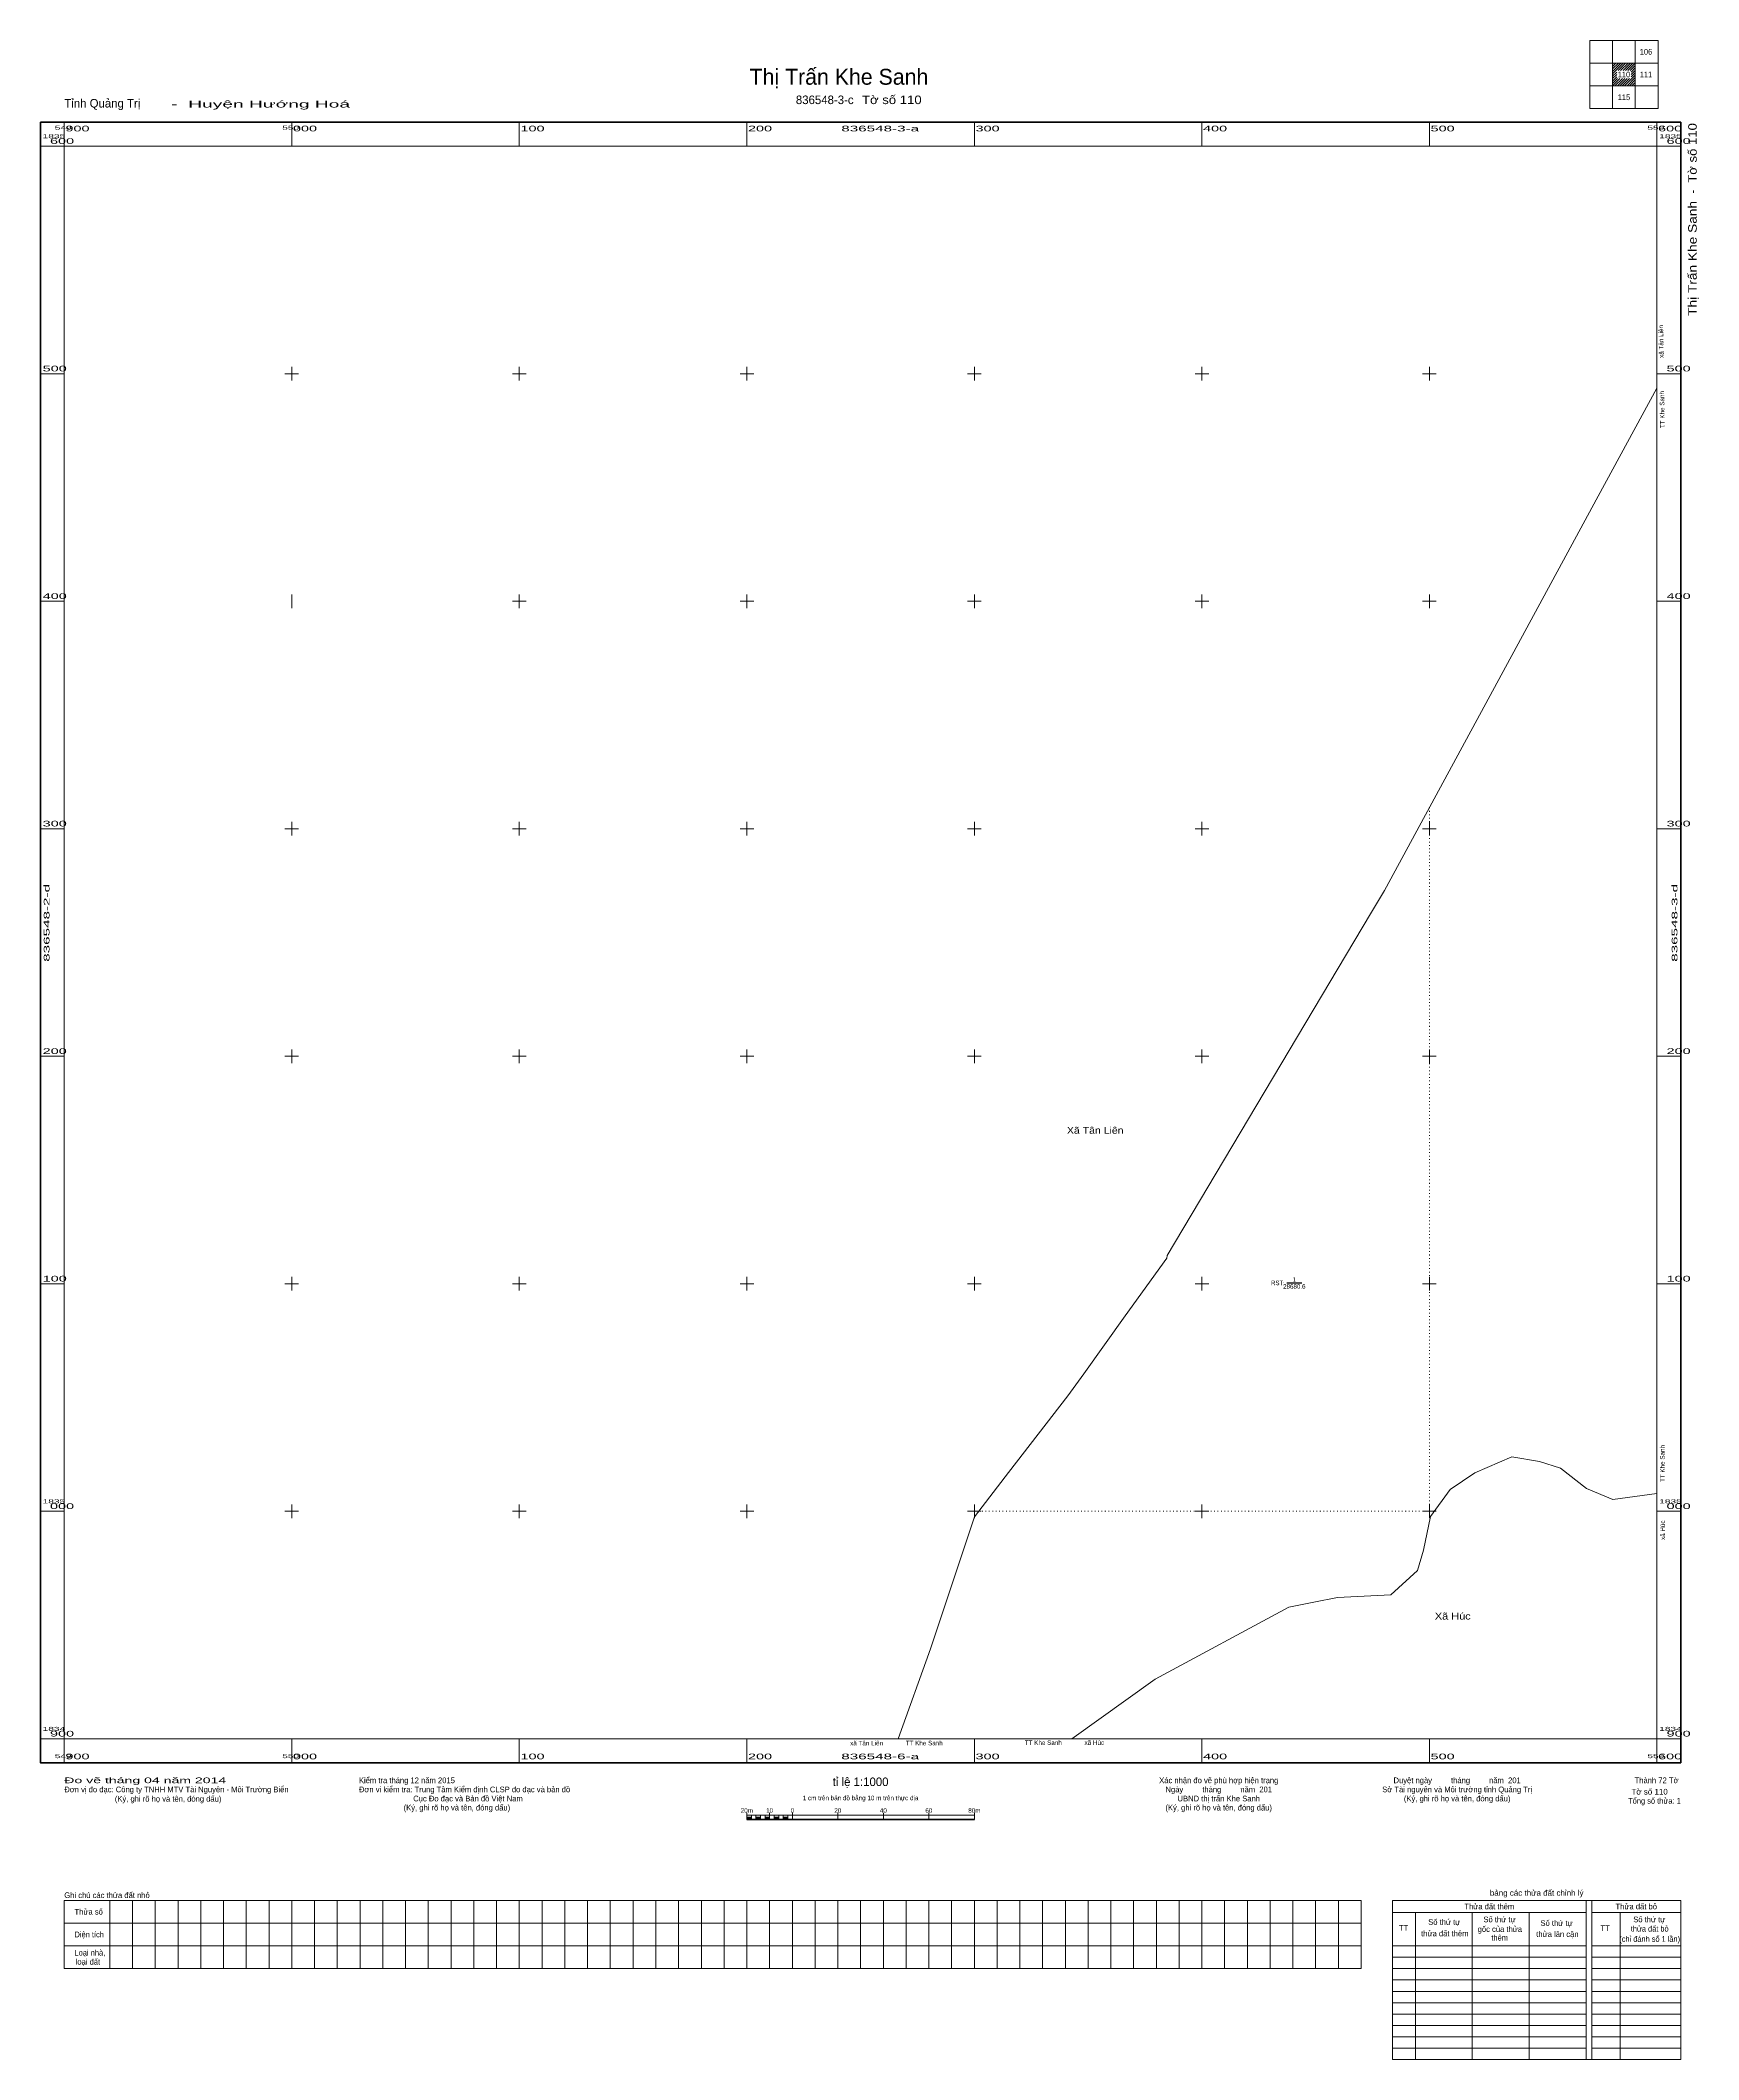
# Model space of a CAD drawing. Header units: metres. Extents: x 549890 to 550618, y 1834759 to 1835646.
import ezdxf
from ezdxf.enums import TextEntityAlignment as Align

# ---------------------------------------------------------------- set-up
doc = ezdxf.new("R2010")
doc.units = ezdxf.units.M
doc.linetypes.add('DOTTED', pattern=[1.5, 0.3, -1.2])
for name, color, linetype, lineweight in [('13', 7, 'Continuous', 25), ('24', 7, 'DOTTED', 13), ('46', 7, 'Continuous', 13), ('63', 7, 'Continuous', 13)]:
    doc.layers.add(name, color=color, linetype=linetype, lineweight=lineweight)
for name, color, linetype in [('15', 7, 'Continuous'), ('28', 7, 'Continuous'), ('48', 7, 'Continuous')]:
    doc.layers.add(name, color=color, linetype=linetype)

msp = doc.modelspace()

# ---------------------------------------------------------------- hatches: boundary and pattern name
at = {"layer": '63'}
for points in [[(550200, 1834864.5), (550200, 1834865.5), (550202, 1834865.5), (550202, 1834864.5)], [(550204, 1834864.5), (550204, 1834865.5), (550206, 1834865.5), (550206, 1834864.5)], [(550208, 1834864.5), (550208, 1834865.5), (550210, 1834865.5), (550210, 1834864.5)], [(550212, 1834864.5), (550212, 1834865.5), (550214, 1834865.5), (550214, 1834864.5)], [(550216, 1834864.5), (550216, 1834865.5), (550218, 1834865.5), (550218, 1834864.5)]]:
    msp.add_hatch(color=256, dxfattribs=at).paths.add_polyline_path(points)

# ---------------------------------------------------------------- linework, layer by layer
at = {"layer": '13'}
msp.add_line((550437.32, 1835100.37), (550443.92, 1835100.37), dxfattribs=at)
at = {"layer": '24'}
msp.add_lwpolyline([(550301.91, 1835000), (550500, 1835000), (550500, 1835309.31)], dxfattribs=at)
at = {"layer": '46'}
for points in [[(550474.11, 1835262.59), (550480.2, 1835272.82), (550574.24, 1835446.14), (550600, 1835493.62)], [(550366.35, 1835085.84), (550384.6, 1835111.21), (550384.8, 1835112.46), (550474.11, 1835262.59)], [(550315.06, 1835017.03), (550341.1, 1835050.75), (550348.04, 1835060.39), (550366.35, 1835085.84)], [(550600, 1835007.81), (550580.64, 1835005.21), (550569.06, 1835010.06), (550557.56, 1835019.02), (550548.43, 1835021.9), (550536.2, 1835023.92), (550520.03, 1835016.85), (550509.11, 1835009.6), (550500.49, 1834997.69), (550497.4, 1834982.95), (550494.74, 1834973.92), (550483.07, 1834963.24), (550459.54, 1834962.08), (550449.14, 1834959.99)], [(550266.51, 1834900), (550280.68, 1834939.51), (550300.02, 1834997.55), (550315.06, 1835017.03)], [(550342.9, 1834900), (550379.4, 1834926.25), (550438.22, 1834957.8), (550449.14, 1834959.99)]]:
    msp.add_lwpolyline(points, dxfattribs=at)
at = {"layer": '63'}
for p, q in [((550580.5, 1835616.5), (550580.5, 1835646.5)), ((550590.5, 1835616.5), (550590.5, 1835646.5)), ((550600.5, 1835636.5), (550570.5, 1835636.5)), ((550580.5, 1835636.06), (550580.94, 1835636.5)), ((550580.5, 1835635), (550582, 1835636.5)), ((550580.5, 1835633.94), (550583.06, 1835636.5)), ((550580.5, 1835632.88), (550584.12, 1835636.5)), ((550580.5, 1835631.82), (550585.18, 1835636.5)), ((550582.99, 1835633.25), (550586.24, 1835636.5)), ((550584.05, 1835633.25), (550587.3, 1835636.5)), ((550585.12, 1835633.25), (550588.37, 1835636.5)), ((550586.18, 1835633.25), (550589.43, 1835636.5)), ((550587.24, 1835633.25), (550590.49, 1835636.5)), ((550588.3, 1835633.25), (550590.5, 1835635.45)), ((550588.66, 1835632.55), (550590.5, 1835634.39)), ((550600.5, 1835626.5), (550570.5, 1835626.5)), ((550580.5, 1835630.76), (550582.34, 1835632.6)), ((550580.5, 1835629.7), (550582.34, 1835631.54)), ((550580.5, 1835628.63), (550582.34, 1835630.47)), ((550580.5, 1835627.57), (550582.68, 1835629.75)), ((550580.5, 1835626.51), (550583.74, 1835629.75)), ((550581.55, 1835626.5), (550584.8, 1835629.75)), ((550582.61, 1835626.5), (550585.86, 1835629.75)), ((550583.67, 1835626.5), (550586.92, 1835629.75)), ((550584.73, 1835626.5), (550587.98, 1835629.75)), ((550585.79, 1835626.5), (550590.5, 1835631.21)), ((550586.85, 1835626.5), (550590.5, 1835630.15)), ((550587.91, 1835626.5), (550590.5, 1835629.09)), ((550588.66, 1835631.49), (550590.5, 1835633.33)), ((550588.66, 1835630.43), (550590.5, 1835632.27)), ((550588.97, 1835626.5), (550590.5, 1835628.03)), ((550590.03, 1835626.5), (550590.5, 1835626.97)), ((549900, 1835600), (549900, 1835610.5)), ((550000, 1835600), (550000, 1835610.5)), ((550100, 1835600), (550100, 1835610.5)), ((550200, 1835600), (550200, 1835610.5)), ((550300, 1835600), (550300, 1835610.5)), ((550400, 1835600), (550400, 1835610.5)), ((550500, 1835600), (550500, 1835610.5)), ((550600, 1835600), (550600, 1835610.5)), ((549900, 1835600), (549889.5, 1835600)), ((550600, 1835600), (550610.5, 1835600)), ((550000, 1835497), (550000, 1835503)), ((550100, 1835497), (550100, 1835503)), ((550200, 1835497), (550200, 1835503)), ((550300, 1835497), (550300, 1835503)), ((550400, 1835497), (550400, 1835503)), ((550500, 1835497), (550500, 1835503)), ((549900, 1835500), (549889.5, 1835500)), ((549997, 1835500), (550003, 1835500)), ((550097, 1835500), (550103, 1835500)), ((550197, 1835500), (550203, 1835500)), ((550297, 1835500), (550303, 1835500)), ((550397, 1835500), (550403, 1835500)), ((550497, 1835500), (550503, 1835500)), ((550600, 1835500), (550610.5, 1835500)), ((549900, 1835400), (549889.5, 1835400)), ((550000, 1835397), (550000, 1835403)), ((550097, 1835400), (550103, 1835400)), ((550100, 1835397), (550100, 1835403)), ((550197, 1835400), (550203, 1835400)), ((550200, 1835397), (550200, 1835403)), ((550297, 1835400), (550303, 1835400)), ((550300, 1835397), (550300, 1835403)), ((550397, 1835400), (550403, 1835400)), ((550400, 1835397), (550400, 1835403)), ((550497, 1835400), (550503, 1835400)), ((550500, 1835397), (550500, 1835403)), ((550600, 1835400), (550610.5, 1835400)), ((549900, 1835300), (549889.5, 1835300)), ((549997, 1835300), (550003, 1835300)), ((550000, 1835297), (550000, 1835303)), ((550097, 1835300), (550103, 1835300)), ((550100, 1835297), (550100, 1835303)), ((550197, 1835300), (550203, 1835300)), ((550200, 1835297), (550200, 1835303)), ((550297, 1835300), (550303, 1835300)), ((550300, 1835297), (550300, 1835303)), ((550397, 1835300), (550403, 1835300)), ((550400, 1835297), (550400, 1835303)), ((550497, 1835300), (550503, 1835300)), ((550500, 1835297), (550500, 1835303)), ((550600, 1835300), (550610.5, 1835300)), ((549900, 1835200), (549889.5, 1835200)), ((549997, 1835200), (550003, 1835200)), ((550000, 1835197), (550000, 1835203)), ((550097, 1835200), (550103, 1835200)), ((550100, 1835197), (550100, 1835203)), ((550197, 1835200), (550203, 1835200)), ((550200, 1835197), (550200, 1835203)), ((550297, 1835200), (550303, 1835200)), ((550300, 1835197), (550300, 1835203)), ((550397, 1835200), (550403, 1835200)), ((550400, 1835197), (550400, 1835203)), ((550497, 1835200), (550503, 1835200)), ((550500, 1835197), (550500, 1835203)), ((550600, 1835200), (550610.5, 1835200)), ((550000, 1835097), (550000, 1835103)), ((550100, 1835097), (550100, 1835103)), ((550200, 1835097), (550200, 1835103)), ((550300, 1835097), (550300, 1835103)), ((550400, 1835097), (550400, 1835103)), ((550500, 1835097), (550500, 1835103)), ((549900, 1835100), (549889.5, 1835100)), ((549997, 1835100), (550003, 1835100)), ((550097, 1835100), (550103, 1835100)), ((550197, 1835100), (550203, 1835100)), ((550297, 1835100), (550303, 1835100)), ((550397, 1835100), (550403, 1835100)), ((550497, 1835100), (550503, 1835100)), ((550600, 1835100), (550610.5, 1835100)), ((549900, 1835000), (549889.5, 1835000)), ((549997, 1835000), (550003, 1835000)), ((550000, 1834997), (550000, 1835003)), ((550097, 1835000), (550103, 1835000)), ((550100, 1834997), (550100, 1835003)), ((550197, 1835000), (550203, 1835000)), ((550200, 1834997), (550200, 1835003)), ((550297, 1835000), (550303, 1835000)), ((550300, 1834997), (550300, 1835003)), ((550397, 1835000), (550403, 1835000)), ((550400, 1834997), (550400, 1835003)), ((550497, 1835000), (550503, 1835000)), ((550500, 1834997), (550500, 1835003)), ((550600, 1835000), (550610.5, 1835000)), ((549900, 1834900), (549889.5, 1834900)), ((549900, 1834900), (549900, 1834889.5)), ((550000, 1834900), (550000, 1834889.5)), ((550100, 1834900), (550100, 1834889.5)), ((550200, 1834900), (550200, 1834889.5)), ((550300, 1834900), (550300, 1834889.5)), ((550400, 1834900), (550400, 1834889.5)), ((550500, 1834900), (550500, 1834889.5)), ((550600, 1834900), (550600, 1834889.5)), ((550600, 1834900), (550610.5, 1834900)), ((550200, 1834864.5), (550200, 1834867.5)), ((550200, 1834866.5), (550300, 1834866.5)), ((550202, 1834864.5), (550202, 1834866.5)), ((550204, 1834864.5), (550204, 1834866.5)), ((550206, 1834864.5), (550206, 1834866.5)), ((550208, 1834864.5), (550208, 1834866.5)), ((550210, 1834864.5), (550210, 1834867.5)), ((550210, 1834864.5), (550210, 1834866.5)), ((550212, 1834864.5), (550212, 1834866.5)), ((550214, 1834864.5), (550214, 1834866.5)), ((550216, 1834864.5), (550216, 1834866.5)), ((550218, 1834864.5), (550218, 1834866.5)), ((550220, 1834864.5), (550220, 1834867.5)), ((550240, 1834864.5), (550240, 1834867.5)), ((550260, 1834864.5), (550260, 1834867.5)), ((550280, 1834864.5), (550280, 1834867.5)), ((550300, 1834864.5), (550300, 1834867.5)), ((549920, 1834829), (549920, 1834799)), ((549930, 1834829), (549930, 1834799)), ((549940, 1834829), (549940, 1834799)), ((549950, 1834829), (549950, 1834799)), ((549960, 1834829), (549960, 1834799)), ((549970, 1834829), (549970, 1834799)), ((549980, 1834829), (549980, 1834799)), ((549990, 1834829), (549990, 1834799)), ((550000, 1834829), (550000, 1834799)), ((550010, 1834829), (550010, 1834799)), ((550020, 1834829), (550020, 1834799)), ((550030, 1834829), (550030, 1834799)), ((550040, 1834829), (550040, 1834799)), ((550050, 1834829), (550050, 1834799)), ((550060, 1834829), (550060, 1834799)), ((550070, 1834829), (550070, 1834799)), ((550080, 1834829), (550080, 1834799)), ((550090, 1834829), (550090, 1834799)), ((550100, 1834829), (550100, 1834799)), ((550110, 1834829), (550110, 1834799)), ((550120, 1834829), (550120, 1834799)), ((550130, 1834829), (550130, 1834799)), ((550140, 1834829), (550140, 1834799)), ((550150, 1834829), (550150, 1834799)), ((550160, 1834829), (550160, 1834799)), ((550170, 1834829), (550170, 1834799)), ((550180, 1834829), (550180, 1834799)), ((550190, 1834829), (550190, 1834799)), ((550200, 1834829), (550200, 1834799)), ((550210, 1834829), (550210, 1834799)), ((550220, 1834829), (550220, 1834799)), ((550230, 1834829), (550230, 1834799)), ((550240, 1834829), (550240, 1834799)), ((550250, 1834829), (550250, 1834799)), ((550260, 1834829), (550260, 1834799)), ((550270, 1834829), (550270, 1834799)), ((550280, 1834829), (550280, 1834799)), ((550290, 1834829), (550290, 1834799)), ((550300, 1834829), (550300, 1834799)), ((550310, 1834829), (550310, 1834799)), ((550320, 1834829), (550320, 1834799)), ((550330, 1834829), (550330, 1834799)), ((550340, 1834829), (550340, 1834799)), ((550350, 1834829), (550350, 1834799)), ((550360, 1834829), (550360, 1834799)), ((550370, 1834829), (550370, 1834799)), ((550380, 1834829), (550380, 1834799)), ((550390, 1834829), (550390, 1834799)), ((550400, 1834829), (550400, 1834799)), ((550410, 1834829), (550410, 1834799)), ((550420, 1834829), (550420, 1834799)), ((550430, 1834829), (550430, 1834799)), ((550440, 1834829), (550440, 1834799)), ((550450, 1834829), (550450, 1834799)), ((550460, 1834829), (550460, 1834799)), ((550470, 1834829), (550470, 1834799)), ((550483.84, 1834829), (550610.5, 1834829)), ((550483.84, 1834829), (550483.84, 1834759)), ((550568.84, 1834829), (550568.84, 1834759)), ((550571.34, 1834829), (550571.34, 1834759)), ((550610.5, 1834829), (550610.5, 1834759)), ((549900, 1834819), (550470, 1834819)), ((550483.84, 1834823.63), (550568.84, 1834823.63)), ((550493.84, 1834823.63), (550493.84, 1834759)), ((550518.84, 1834823.63), (550518.84, 1834759)), ((550543.84, 1834823.63), (550543.84, 1834759)), ((550571.34, 1834823.63), (550610.5, 1834823.63)), ((550583.84, 1834823.63), (550583.84, 1834759)), ((549900, 1834809), (550470, 1834809)), ((550483.84, 1834809), (550568.84, 1834809)), ((550571.34, 1834809), (550610.5, 1834809)), ((550483.84, 1834804), (550568.84, 1834804)), ((550571.34, 1834804), (550610.5, 1834804)), ((550483.84, 1834799), (550568.84, 1834799)), ((550483.84, 1834794), (550568.84, 1834794)), ((550571.34, 1834799), (550610.5, 1834799)), ((550571.34, 1834794), (550610.5, 1834794)), ((550483.84, 1834789), (550568.84, 1834789)), ((550483.84, 1834784), (550568.84, 1834784)), ((550571.34, 1834789), (550610.5, 1834789)), ((550571.34, 1834784), (550610.5, 1834784)), ((550483.84, 1834779), (550568.84, 1834779)), ((550483.84, 1834774), (550568.84, 1834774)), ((550610.5, 1834779), (550571.34, 1834779)), ((550571.34, 1834774), (550610.5, 1834774)), ((550483.84, 1834769), (550568.84, 1834769)), ((550610.5, 1834769), (550571.34, 1834769)), ((550483.84, 1834764), (550568.84, 1834764)), ((550483.84, 1834759), (550568.84, 1834759)), ((550568.84, 1834759), (550571.34, 1834759)), ((550571.34, 1834764), (550610.5, 1834764)), ((550610.5, 1834759), (550571.34, 1834759))]:
    msp.add_line(p, q, dxfattribs=at)
at = {"layer": '63', "lineweight": 53}
msp.add_line((550200, 1834864.5), (550300, 1834864.5), dxfattribs=at)
at = {"layer": '63'}
for points in [[(550600.5, 1835616.5), (550570.5, 1835616.5), (550570.5, 1835646.5), (550600.5, 1835646.5)], [(549900, 1835600), (550600, 1835600), (550600, 1834900), (549900, 1834900)], [(550200, 1834864.5), (550200, 1834865.5), (550202, 1834865.5), (550202, 1834864.5)], [(550204, 1834864.5), (550204, 1834865.5), (550206, 1834865.5), (550206, 1834864.5)], [(550208, 1834864.5), (550208, 1834865.5), (550210, 1834865.5), (550210, 1834864.5)], [(550212, 1834864.5), (550212, 1834865.5), (550214, 1834865.5), (550214, 1834864.5)], [(550216, 1834864.5), (550216, 1834865.5), (550218, 1834865.5), (550218, 1834864.5)]]:
    msp.add_lwpolyline(points, close=True, dxfattribs=at)
at = {"layer": '63', "lineweight": 158}
msp.add_lwpolyline([(549889.5, 1835610.5), (550610.5, 1835610.5), (550610.5, 1834889.5), (549889.5, 1834889.5)], close=True, dxfattribs=at)
at = {"layer": '63'}
msp.add_lwpolyline([(550470, 1834799), (549900, 1834799), (549900, 1834829), (550470, 1834829)], dxfattribs=at)

# ---------------------------------------------------------------- texts
at = {"layer": '13'}
for s, width, p in [('1', 0.7, (550440.61, 1835100.88)), ('28680.6', 0.85, (550440.62, 1835097.86))]:
    msp.add_text(s, height=2, dxfattribs=dict(at, width=width)).set_placement(p, align=Align.CENTER)
at = {"layer": '13', "width": 0.8}
msp.add_text('RST ', height=2, dxfattribs=at).set_placement((550436.49, 1835099.37), align=Align.RIGHT)
at = {"layer": '15'}
for s, p in [('UBND thị trấn quản lý', (550436.47, 1835100.41)), ('Khối 6', (550436.46, 1835100.29)), ('Khối 6', (550436.46, 1835100.17))]:
    msp.add_text(s, height=0.1, dxfattribs=at).set_placement(p, align=Align.CENTER)
for s, width, p in [('RST', 0.85, (550436.47, 1835100.53)), ('1', 0.65, (550436.47, 1835100.65))]:
    msp.add_text(s, height=0.1, dxfattribs=dict(at, width=width)).set_placement(p, align=Align.CENTER)
at = {"layer": '28'}
for s, rotation, p in [('TT Khe Sanh                   xã Tân Liên', 90.883, (550603.06, 1835498.76)), ('xã Húc                      TT Khe Sanh', 90.292, (550603.46, 1835008.27)), ('xã Tân Liên             TT Khe Sanh', 0.083, (550265.76, 1834897.12)), ('TT Khe Sanh             xã Húc', 0.083, (550339.59, 1834897.33))]:
    msp.add_text(s, height=2, rotation=rotation, dxfattribs=at).set_placement(p, align=Align.CENTER)
at = {"layer": '48'}
for s, width, p in [('Xã Tân Liên', 1.15, (550353.12, 1835165.94)), ('Xã Húc', 1.2, (550510.26, 1834952.42))]:
    msp.add_text(s, height=3, dxfattribs=dict(at, width=width)).set_placement(p, align=Align.CENTER)
at = {"layer": '63'}
for s, height, p in [('Thị Trấn Khe Sanh', 7, (550240.48, 1835627)), ('836548-3-c', 3.75, (550234.23, 1835618.5)), ('tỉ lệ 1:1000', 3.75, (550250, 1834879.25)), ('Xác nhận đo vẽ phù hợp hiện trạng', 2.5, (550407.41, 1834880.5)), ('Duyệt ngày         tháng         năm  201', 2.5, (550512.19, 1834880.5)), ('(Ký, ghi rõ họ và tên, đóng dấu)', 2.5, (549945.64, 1834872.38)), ('1 cm trên bản đồ bằng 10 m trên thực địa', 2, (550249.99, 1834873)), ('(Ký, ghi rõ họ và tên, đóng dấu)', 2.5, (550407.4, 1834868.5)), ('Ngày         tháng         năm  201', 2.5, (550407.41, 1834876.5)), ('UBND thị trấn Khe Sanh', 2.5, (550407.41, 1834872.5)), ('Sở Tài nguyên và Môi trường tỉnh Quảng Trị', 2.5, (550512.19, 1834876.5)), ('(Ký, ghi rõ họ và tên, đóng dấu)', 2.5, (550512.19, 1834872.5)), ('Thửa đất thêm', 2.5, (550526.32, 1834825.06)), ('Thửa đất bỏ', 2.5, (550590.9, 1834825.06)), ('TT', 2.5, (550488.63, 1834815.64)), ('Số thứ tự', 2.5, (550506.54, 1834818.22)), ('gốc của thửa', 2.5, (550530.97, 1834815.11)), ('Số thứ tự', 2.5, (550530.8, 1834819.36)), ('Số thứ tự', 2.5, (550555.89, 1834817.76)), ('TT', 2.5, (550577.23, 1834815.52)), ('Số thứ tự', 2.5, (550596.65, 1834819.36)), ('thửa đất thêm', 2.5, (550506.77, 1834813.2)), ('thửa lân cận', 2.5, (550556.25, 1834812.9))]:
    msp.add_text(s, height=height, dxfattribs=at).set_placement(p, align=Align.CENTER)
for s, height, width, p in [('106', 2.5, 0.95, (550595.19, 1835640.25)), ('110', 2.5, 0.95, (550585.5, 1835630.25)), ('111', 2.5, 0.85, (550595.19, 1835630.25)), ('Tờ số 110', 3.75, 1.15, (550263.72, 1835618.5)), ('115', 2.5, 0.95, (550585.5, 1835620.25)), ('836548-3-a', 2.5, 2, (550258.61, 1835606.5)), ('836548-6-a', 2.5, 2, (550258.61, 1834891)), ('20m', 2, 0.95, (550200, 1834867.5)), ('10', 2, 0.95, (550209.99, 1834867.5)), ('0', 2, 0.9, (550220, 1834867.5)), ('20', 2, 0.95, (550239.99, 1834867.5)), ('40', 2, 0.95, (550259.99, 1834867.5)), ('60', 2, 0.95, (550279.99, 1834867.5)), ('80m', 2, 0.95, (550300, 1834867.5)), ('bảng các thửa đất chỉnh lý', 2.5, 1.05, (550547.15, 1834831.02)), ('thửa đất bỏ', 2.5, 0.85, (550596.82, 1834815.28)), ('thêm', 2.5, 0.95, (550530.88, 1834811.34)), ('(chỉ đánh số 1 lần)', 2.5, 0.85, (550596.83, 1834810.77))]:
    msp.add_text(s, height=height, dxfattribs=dict(at, width=width)).set_placement(p, align=Align.CENTER)
for s, height, p in [('Tỉnh Quảng Trị', 3.75, (549900, 1835617)), ('Kiểm tra tháng 12 năm 2015', 2.5, (550029.5, 1834880.5)), ('Đơn vị đo đạc: Công ty TNHH MTV Tài Nguyên - Môi Trường Biển', 2.5, (549900, 1834876.5)), ('Đơn vi kiểm tra: Trung Tâm Kiểm định CLSP đo đạc và bản đồ', 2.5, (550029.5, 1834876.5)), ('(Ký, ghi rõ họ và tên, đóng dấu)', 2.5, (550049.16, 1834868.5)), ('Cục Đo đạc và Bản đồ Việt Nam', 2.5, (550053.37, 1834872.5)), ('Ghi chú các thửa đất nhỏ', 2.5, (549900, 1834830)), ('Thửa số', 2.5, (549904.5, 1834822.75)), ('loại đất', 2.5, (549905, 1834800.75))]:
    msp.add_text(s, height=height, dxfattribs=at).set_placement(p)
for s, height, width, p in [('  -  Huyện Hướng Hoá', 3, 2.1, (549942.32, 1835617)), ('900', 2.5, 1.9, (549900.5, 1835606.5)), ('000', 2.5, 1.9, (550000.5, 1835606.5)), ('100', 2.5, 1.9, (550100.5, 1835606.5)), ('200', 2.5, 1.9, (550200.5, 1835606.5)), ('300', 2.5, 1.9, (550300.5, 1835606.5)), ('400', 2.5, 1.9, (550400.5, 1835606.5)), ('500', 2.5, 1.9, (550500.5, 1835606.5)), ('600', 2.5, 1.9, (550600.5, 1835606.5)), ('1835', 1.75, 1.9, (549890.5, 1835603.5)), ('1835', 1.75, 1.9, (550601, 1835603.5)), ('500', 2.5, 1.9, (549890.5, 1835501)), ('400', 2.5, 1.9, (549890.5, 1835401)), ('300', 2.5, 1.9, (549890.5, 1835301)), ('200', 2.5, 1.9, (549890.5, 1835201)), ('100', 2.5, 1.9, (549890.5, 1835101)), ('1835', 1.75, 1.9, (549890.5, 1835003.5)), ('1835', 1.75, 1.9, (550601, 1835003.5)), ('1834', 1.75, 1.9, (549890.5, 1834903.5)), ('1834', 1.75, 1.9, (550601, 1834903.5)), ('900', 2.5, 1.9, (549900.5, 1834891)), ('000', 2.5, 1.9, (550000.5, 1834891)), ('100', 2.5, 1.9, (550100.5, 1834891)), ('200', 2.5, 1.9, (550200.5, 1834891)), ('300', 2.5, 1.9, (550300.5, 1834891)), ('400', 2.5, 1.9, (550400.5, 1834891)), ('500', 2.5, 1.9, (550500.5, 1834891)), ('600', 2.5, 1.9, (550600.5, 1834891)), ('Đo vẽ tháng 04 năm 2014', 2.5, 1.85, (549900, 1834880.5)), ('Diện tích', 2.5, 0.95, (549904.5, 1834812.75)), ('Loại nhà,', 2.5, 0.95, (549904.5, 1834804.75))]:
    msp.add_text(s, height=height, dxfattribs=dict(at, width=width)).set_placement(p)
for s, height, width, p in [('549', 1.75, 1.9, (549903.22, 1835607.25)), ('550', 1.75, 1.9, (550003.22, 1835607.25)), ('550', 1.75, 1.9, (550603.22, 1835607.25)), ('600', 2.5, 1.9, (549904.32, 1835601)), ('600', 2.5, 1.9, (550614.82, 1835601)), ('500', 2.5, 1.9, (550614.82, 1835501)), ('400', 2.5, 1.9, (550614.82, 1835401)), ('300', 2.5, 1.9, (550614.82, 1835301)), ('200', 2.5, 1.9, (550614.82, 1835201)), ('100', 2.5, 1.9, (550614.82, 1835101)), ('000', 2.5, 1.9, (549904.32, 1835001)), ('000', 2.5, 1.9, (550614.82, 1835001)), ('900', 2.5, 1.9, (549904.32, 1834901)), ('900', 2.5, 1.9, (550614.82, 1834901)), ('549', 1.75, 1.9, (549903.22, 1834891.5)), ('550', 1.75, 1.9, (550003.22, 1834891.5)), ('550', 1.75, 1.9, (550603.22, 1834891.5)), ('Tổng số thửa: 1', 2.5, 0.95, (550610.5, 1834871.5)), ('Tờ số 110', 2.5, 1.05, (550604.77, 1834875.5))]:
    msp.add_text(s, height=height, dxfattribs=dict(at, width=width)).set_placement(p, align=Align.RIGHT)
for s, width, p in [('Tờ số 110', 1.15, (550617.49, 1835583.92)), (' - ', 0.95, (550617.49, 1835577.92))]:
    msp.add_text(s, height=3.75, rotation=90, dxfattribs=dict(at, width=width)).set_placement(p)
at = {"layer": '63', "width": 1.2}
msp.add_text('Thị Trấn Khe Sanh', height=3.75, rotation=90, dxfattribs=at).set_placement((550617.49, 1835575.93), align=Align.RIGHT)
at = {"layer": '63', "width": 2}
for s, p in [('836548-2-d', (549893.5, 1835258.61)), ('836548-3-d', (550609, 1835258.61))]:
    msp.add_text(s, height=2.5, rotation=90, dxfattribs=at).set_placement(p, align=Align.CENTER)
at = {"layer": '63'}
msp.add_text('Thành 72 Tờ', height=2.5, dxfattribs=at).set_placement((550609.48, 1834880.5), align=Align.RIGHT)

doc.saveas('drawing.dxf')
